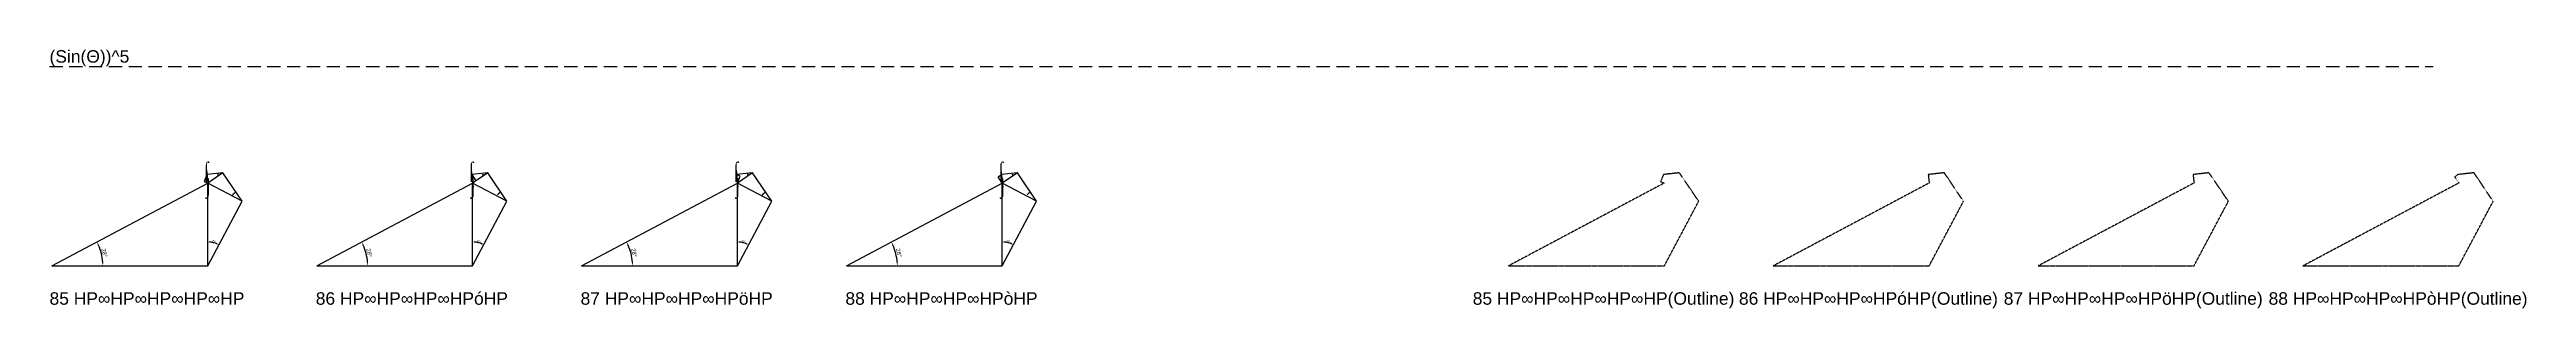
# Model space of a CAD drawing. Header units: millimetres. Extents: x 130683 to 598801, y -2841579 to 24518.
# Drawn here: x 130683 to 369019, y -777522 to -752603 of the extents above; entities that cross this region are included whole.
import ezdxf
from ezdxf.enums import TextEntityAlignment as Align

# ---------------------------------------------------------------- set-up
doc = ezdxf.new("R2010")
doc.units = ezdxf.units.MM
doc.header["$PDMODE"] = 35
doc.linetypes.add('DASHED', pattern=[19.05, 12.7, -6.35])
for name, color, linetype in [('BASE', 170, 'Continuous'), ('HYPOTENUSE', 20, 'Continuous'), ('PERPENDICULAR', 90, 'Continuous')]:
    doc.layers.add(name, color=color, linetype=linetype)
doc.styles.add('Arial', font='arial.ttf')
doc.dimstyles.new('ISO-25', dxfattribs={"dimtxt": 250, "dimasz": 100, "dimexe": 1.25, "dimexo": 0.625, "dimgap": 100, "dimtad": 1, "dimdec": 0, "dimtxsty": 'Arial', "dimcen": 2.5, "dimadec": 0, "dimazin": 0, "dimtfac": 1, "dimtdec": 0, "dimtmove": 0, "dimatfit": 3, "dimfxl": 1, "dimarcsym": 0})

# ---------------------------------------------------------------- blocks, each defined once
blk = doc.blocks.new('*D2')
at = {"color": 0, "lineweight": -2, "ltscale": 100, "transparency": 16777216}
blk.add_arc((0, 0), 4906, 4.08845, 23.91155, dxfattribs=at)
at = {"color": 0, "ltscale": 100, "transparency": 16777216}
for points in [[(4432, 1963), (4537, 2014), (4332, 2303)], [(4952, 352), (4835, 348), (4906, 0)]]:
    blk.add_solid(points, dxfattribs=at)
at = {"layer": 'Defpoints', "color": 0, "ltscale": 100, "transparency": 16777216}
for p in [(15000, 7976), (0, 0), (0, 0), (4841, 796), (15000, 0)]:
    blk.add_point(p, dxfattribs=at)
at = {"color": 0, "ltscale": 100, "transparency": 16777216, "insert": (5055, 1260), "char_height": 400, "attachment_point": 5, "rotation": 284, "style": 'Arial'}
blk.add_mtext('28°', dxfattribs=at)
blk = doc.blocks.new('GTN')
at = {"layer": 'BASE'}
blk.add_line((0, 0), (15000, 0), dxfattribs=at)
at = {"layer": 'HYPOTENUSE'}
blk.add_line((0, 0), (15000, 7975.6), dxfattribs=at)
at = {"layer": 'PERPENDICULAR'}
blk.add_line((15000, 0), (15000, 7975.6), dxfattribs=at)
at = {"color": 4, "ltscale": 100}
dim = blk.add_angular_dim_2l(base=(4841, 795.6), line1=((0, 0), (15000, 0)), line2=((0, 0), (15000, 7975.6)), dimstyle='ISO-25', override={"dimtxt": 400, "dimasz": 350, "dimgap": 100}, dxfattribs=at)
dim.commit()
dim.dimension.update_dxf_attribs({"geometry": '*D2', "text_midpoint": (5055.4, 1260.5)})

msp = doc.modelspace()

# ---------------------------------------------------------------- linework, layer by layer
at = {"linetype": 'DASHED', "ltscale": 100}
msp.add_line((130683, -754226), (360029, -754226), dxfattribs=at)
at = {"linetype": 'DASHED', "ltscale": 70}
for p, q in [((145778, -764219), (145951, -765860)), ((171261, -764219), (171434, -765860)), ((196744, -764219), (196916, -765860)), ((222227, -764219), (222399, -765860))]:
    msp.add_line(p, q, dxfattribs=at)
at = {"linetype": 'DASHED'}
for points in [[(286063, -765450), (271063, -773425), (286063, -773425), (289369, -767208), (287521, -764467), (285977, -764629), (285704, -765305)], [(311546, -765450), (296546, -773425), (311546, -773425), (314852, -767208), (313003, -764467), (311460, -764629)], [(337029, -765450), (322029, -773425), (337029, -773425), (340335, -767208), (338486, -764467), (336943, -764629)], [(362104, -764846), (362512, -765450), (347512, -773425), (362512, -773425), (365818, -767208), (363969, -764467), (362425, -764629)]]:
    msp.add_lwpolyline(points, close=True, dxfattribs=at)

# ---------------------------------------------------------------- block references
at = {"linetype": 'DASHED', "ltscale": 100}
for p, xscale, yscale, zscale, rotation in [((145821, -764629), 0.04857772408763799, 0.04857772408763799, 0.04857772408763799, 248.0000000000011), ((147365, -764467), 0.103473198247351, 0.103473198247351, 0.103473198247351, 185.9999999999999), ((149214, -767208), 0.220403548264628, 0.220403548264628, 0.220403548264628, 124), ((171304, -764629), -0.04857772408763799, 0.04857772408763799, 0.04857772408763799, 124.0000000000013), ((172848, -764467), 0.103473198247351, 0.103473198247351, 0.103473198247351, 185.9999999999999), ((174697, -767208), 0.220403548264628, 0.220403548264628, 0.220403548264628, 124), ((196873, -765450), 0.04857772408763799, 0.04857772408763799, 0.04857772408763799, 68.00000000000112), ((198331, -764467), 0.103473198247351, 0.103473198247351, 0.103473198247351, 185.9999999999999), ((200179, -767208), 0.220403548264628, 0.220403548264628, 0.220403548264628, 124), ((222356, -765450), -0.04857772408763799, 0.04857772408763799, 0.04857772408763799, 304.0000000000011), ((223814, -764467), 0.103473198247351, 0.103473198247351, 0.103473198247351, 185.9999999999999), ((225662, -767208), 0.220403548264628, 0.220403548264628, 0.220403548264628, 124), ((145908, -773425), 0.4694715627858909, 0.4694715627858909, 0.4694715627858909, 62), ((171391, -773425), 0.4694715627858909, 0.4694715627858909, 0.4694715627858909, 62), ((196873, -773425), 0.4694715627858909, 0.4694715627858909, 0.4694715627858909, 62), ((222356, -773425), 0.4694715627858909, 0.4694715627858909, 0.4694715627858909, 62)]:
    msp.add_blockref('GTN', p, dxfattribs=dict(at, xscale=xscale, yscale=yscale, zscale=zscale, rotation=rotation))
at = {"linetype": 'DASHED'}
for p in [(130908, -773425), (156391, -773425), (181873, -773425), (207356, -773425)]:
    msp.add_blockref('GTN', p, dxfattribs=at)

# ---------------------------------------------------------------- texts
at = {"linetype": 'DASHED', "ltscale": 100, "style": 'Arial'}
msp.add_text('(Sin(Θ))^ 5', height=1200, dxfattribs=at).set_placement((130683, -754226), align=Align.BOTTOM_LEFT)
for s, p in [('⌡', (145951, -765860)), ('⌠', (145778, -764219)), ('⌡', (171434, -765860)), ('⌠', (171261, -764219)), ('⌡', (196916, -765860)), ('⌠', (196744, -764219)), ('⌡', (222399, -765860)), ('⌠', (222227, -764219)), ('85 HP∞HP∞HP∞HP∞HP', (140061, -776561)), ('86 HP∞HP∞HP∞HPóHP', (165544, -776561)), ('87 HP∞HP∞HP∞HPöHP', (191026, -776561)), ('88 HP∞HP∞HP∞HPòHP', (216509, -776561)), ('85 HP∞HP∞HP∞HP∞HP(Outline)', (280216, -776561)), ('86 HP∞HP∞HP∞HPóHP(Outline)', (305699, -776561)), ('87 HP∞HP∞HP∞HPöHP(Outline)', (331182, -776561)), ('88 HP∞HP∞HP∞HPòHP(Outline)', (356665, -776561))]:
    msp.add_text(s, height=1200, dxfattribs=at).set_placement(p, align=Align.MIDDLE_CENTER)

doc.saveas('drawing.dxf')
